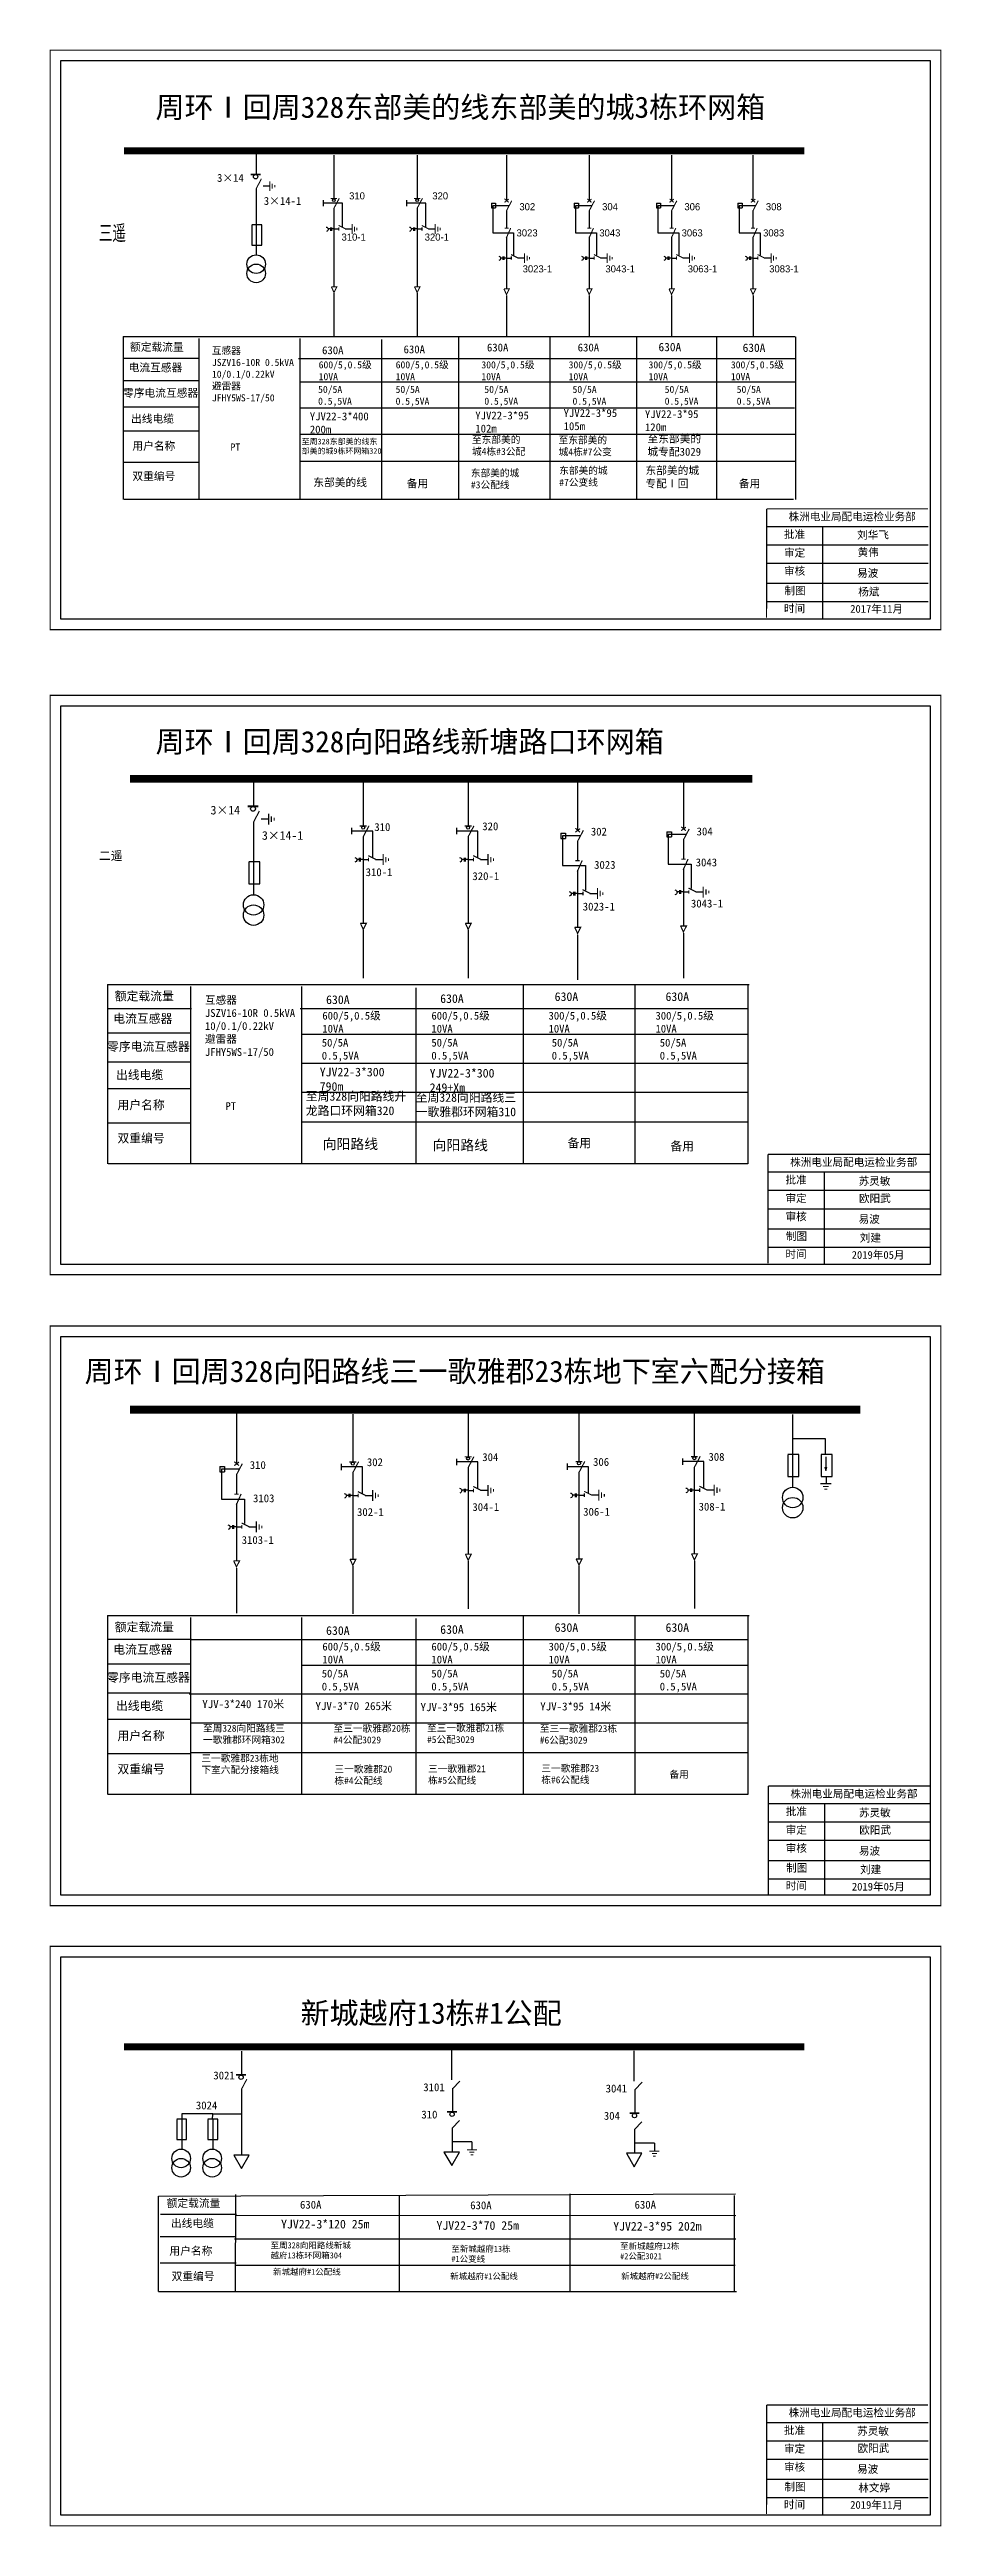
# Model space of a CAD drawing. Extents: x -187 to 352, y -252 to 97.
# Drawn here: x 91.5 to 217.2, y -252.2 to 97 of the extents above; entities that cross this region are included whole.
import ezdxf

# ---------------------------------------------------------------- set-up
doc = ezdxf.new("R2010")
doc.units = 0
doc.header["$LTSCALE"] = 0.774411
doc.linetypes.add('ACAD_ISO02W100', pattern=[15, 12, -3])
doc.linetypes.add('CENTER', pattern=[50.8, 31.75, -6.35, 6.35, -6.35])
doc.layers.get('0').update_dxf_attribs({"linetype": 'CONTINUOUS'})
doc.layers.add('2', color=7, linetype='CONTINUOUS')
doc.layers.add('3', color=7, linetype='CONTINUOUS')
doc.styles.add('hztxt_txtstyle_0.00_0_0', font='simkai.ttf')
doc.styles.add('hztxt_txtstyle_1.80_0_0', font='', dxfattribs={"height": 1.8, "bigfont": 'hztxt.shx'})
doc.styles.add('hztxt_txtstyle_2.70_0_0', font='simkai.ttf', dxfattribs={"height": 2.7})
doc.styles.get("Standard").update_dxf_attribs({"font": '', "height": 2.5})
doc.styles.add('字体', font='', dxfattribs={"height": 2.5})
doc.styles.add('宋体', font='', dxfattribs={"width": 0.65})
doc.styles.get('hztxt_txtstyle_1.80_0_0').set_extended_font_data('hztxt')
doc.styles.get('Standard').set_extended_font_data('SimSun')
doc.styles.get('字体').set_extended_font_data('SimSun')
doc.styles.get('宋体').set_extended_font_data('SimSun')

msp = doc.modelspace()

# ---------------------------------------------------------------- texts
at = {"color": 0, "linetype": 'Continuous', "style": 'hztxt_txtstyle_2.70_0_0'}
for s, height, p in [('3×14', 1.109, (115.1, 78.32)), ('3×14-1', 1.109, (121.69, 75.07)), ('3×14', 1.22, (114.19, -10.86)), ('3×14-1', 1.22, (121.43, -14.43)), ('310', 1.109, (137.26, -13.19)), ('320', 1.109, (152.47, -13.08)), ('302', 1.109, (167.77, -13.83)), ('304', 1.109, (182.67, -13.81)), ('3023', 1.109, (168.23, -18.52)), ('3043', 1.109, (182.54, -18.17)), ('310-1', 1.109, (136.04, -19.55)), ('320-1', 1.109, (151.08, -20.11)), ('3023-1', 1.109, (166.63, -24.4)), ('3043-1', 1.109, (181.87, -23.97)), ('304', 1.109, (152.47, -102.01)), ('308', 1.109, (184.34, -101.97)), ('310', 1.109, (119.71, -103.12)), ('302', 1.109, (136.21, -102.72)), ('306', 1.109, (168.08, -102.68)), ('3103', 1.109, (120.17, -107.81)), ('304-1', 1.109, (151.08, -109.04)), ('308-1', 1.109, (182.95, -108.99)), ('302-1', 1.109, (134.82, -109.75)), ('306-1', 1.109, (166.69, -109.71)), ('3103-1', 1.109, (118.57, -113.69))]:
    msp.add_text(s, height=height, dxfattribs=at).set_placement(p)
at = {"color": 0, "style": 'hztxt_txtstyle_1.80_0_0'}
for s, p in [('310', (133.71, 75.84)), ('320', (145.43, 75.84)), ('302', (157.7, 74.31)), ('304', (169.36, 74.31)), ('306', (180.95, 74.31)), ('308', (192.43, 74.31)), ('310-1', (132.64, 70.03)), ('320-1', (144.36, 70.03)), ('3023', (157.3, 70.62)), ('3043', (168.96, 70.62)), ('3063', (180.56, 70.62)), ('3083', (192.04, 70.62)), ('3023-1', (158.16, 65.55)), ('3043-1', (169.82, 65.55)), ('3063-1', (181.42, 65.55)), ('3083-1', (192.9, 65.55))]:
    msp.add_text(s, height=0.998, dxfattribs=at).set_placement(p)
for s, p in [('YJV-3*240 170米', (113.02, -136.83)), ('YJV-3*70 265米', (128.97, -137.11)), ('YJV-3*95 165米', (143.77, -137.26)), ('YJV-3*95 14米', (160.64, -137.16))]:
    msp.add_text(s, height=1.1301).set_placement(p)
at = {"color": 0, "linetype": 'Continuous', "attachment_point": 1}
for s, insert, char_height, width, style in [('周环Ⅰ回周328东部美的线东部美的城3栋环网箱', (106.43, 90.34), 3, 90.5642, '字体'), ('{\\fSimSun|b0|i0|c134|p2;电流互感器}', (102.64, 52.7), 1.1094, 17.8852, 'hztxt_txtstyle_2.70_0_0'), ('{\\fSimSun|b0|i0|c134|p2;额定载流量}', (102.83, 55.59), 1.1094, 17.8852, 'hztxt_txtstyle_2.70_0_0'), ('\\A1;{\\fSimSun|b0|i0|c134|p2;互感器\\PJSZV16-10R 0.5kVA\\P10/0.1/0.22kV\\P避雷器\\PJFHY5WS-17/50}', (114.38, 55.03), 0.9985, 18.4113, 'hztxt_txtstyle_2.70_0_0'), ('\\A1;{\\fSimSun|b0|i0|c134|p2;600/5,0.5级\\P10VA}', (129.42, 53.02), 0.9985, 18.4113, 'hztxt_txtstyle_2.70_0_0'), ('{\\fSimSun|b0|i0|c134|p2;630A}', (129.9, 55.13), 1.1094, 17.8852, 'hztxt_txtstyle_2.70_0_0'), ('\\A1;{\\fSimSun|b0|i0|c134|p2;600/5,0.5级\\P10VA}', (140.27, 53.02), 0.9985, 18.4113, 'hztxt_txtstyle_2.70_0_0'), ('{\\fSimSun|b0|i0|c134|p2;630A}', (141.38, 55.26), 1.1094, 17.8852, 'hztxt_txtstyle_2.70_0_0'), ('\\A1;{\\fSimSun|b0|i0|c134|p2;300/5,0.5级\\P10VA}', (152.35, 53.02), 0.9985, 18.4113, 'hztxt_txtstyle_2.70_0_0'), ('{\\fSimSun|b0|i0|c134|p2;630A}', (153.13, 55.52), 1.1094, 17.8852, 'hztxt_txtstyle_2.70_0_0'), ('\\A1;{\\fSimSun|b0|i0|c134|p2;300/5,0.5级\\P10VA}', (164.64, 53.02), 0.9985, 18.4113, 'hztxt_txtstyle_2.70_0_0'), ('{\\fSimSun|b0|i0|c134|p2;630A}', (165.92, 55.52), 1.1094, 17.8852, 'hztxt_txtstyle_2.70_0_0'), ('\\A1;{\\fSimSun|b0|i0|c134|p2;300/5,0.5级\\P10VA}', (175.9, 53.02), 0.9985, 18.4113, 'hztxt_txtstyle_2.70_0_0'), ('{\\fSimSun|b0|i0|c134|p2;630A}', (177.3, 55.62), 1.1757, 9.454, 'hztxt_txtstyle_0.00_0_0'), ('\\A1;{\\fSimSun|b0|i0|c134|p2;300/5,0.5级\\P10VA}', (187.5, 53.02), 0.9985, 18.4113, 'hztxt_txtstyle_2.70_0_0'), ('{\\fSimSun|b0|i0|c134|p2;630A}', (189.16, 55.52), 1.1757, 9.454, 'hztxt_txtstyle_0.00_0_0'), ('{\\fSimSun|b0|i0|c134|p2;零序电流互感器}', (101.85, 49.12), 1.1094, 17.8852, 'hztxt_txtstyle_2.70_0_0'), ('{\\fSimSun|b0|i0|c134|p2;50/5A\\P0.5,5VA}', (129.34, 49.56), 0.9985, 17.8852, 'hztxt_txtstyle_2.70_0_0'), ('{\\fSimSun|b0|i0|c134|p2;50/5A\\P0.5,5VA}', (140.26, 49.56), 0.9985, 17.8852, 'hztxt_txtstyle_2.70_0_0'), ('{\\fSimSun|b0|i0|c134|p2;50/5A\\P0.5,5VA}', (152.76, 49.56), 0.9985, 17.8852, 'hztxt_txtstyle_2.70_0_0'), ('{\\fSimSun|b0|i0|c134|p2;50/5A\\P0.5,5VA}', (165.19, 49.56), 0.9985, 17.8852, 'hztxt_txtstyle_2.70_0_0'), ('{\\fSimSun|b0|i0|c134|p2;50/5A\\P0.5,5VA}', (178.17, 49.56), 0.9985, 17.8852, 'hztxt_txtstyle_2.70_0_0'), ('{\\fSimSun|b0|i0|c134|p2;50/5A\\P0.5,5VA}', (188.32, 49.56), 0.9985, 17.8852, 'hztxt_txtstyle_2.70_0_0'), ('{\\fSimSun|b0|i0|c134|p2;出线电缆}', (102.98, 45.48), 1.1094, 17.8852, 'hztxt_txtstyle_2.70_0_0'), ('{\\fSimSun|b0|i0|c134|p2;YJV22-3*400\\P200m}', (128.17, 45.81), 1.1094, 17.8852, 'hztxt_txtstyle_2.70_0_0'), ('{\\fSimSun|b0|i0|c134|p2;YJV22-3*95\\P102m}', (151.49, 45.94), 1.1094, 17.8852, 'hztxt_txtstyle_2.70_0_0'), ('{\\fSimSun|b0|i0|c134|p2;YJV22-3*95\\P105m}', (163.93, 46.28), 1.1094, 17.8852, 'hztxt_txtstyle_2.70_0_0'), ('{\\fSimSun|b0|i0|c134|p2;YJV22-3*95\\P120m}', (175.39, 46.13), 1.1094, 17.8852, 'hztxt_txtstyle_2.70_0_0'), ('{\\fSimSun|b0|i0|c134|p2;至周328东部美的线东部美的城9栋环网箱320}', (127.02, 42.11), 0.8, 11.2806, 'hztxt_txtstyle_2.70_0_0'), ('{\\fSimSun|b0|i0|c134|p2;至东部美的城4栋#3公配}', (151.02, 42.48), 1, 8.146, 'hztxt_txtstyle_2.70_0_0'), ('{\\fSimSun|b0|i0|c134|p2;至东部美的城4栋#7公变}', (163.23, 42.42), 1, 8.146, 'hztxt_txtstyle_2.70_0_0'), ('{\\fSimSun|b0|i0|c134|p2;至东部美的城专配3029}', (175.74, 42.67), 1.1094, 7.8622, 'hztxt_txtstyle_2.70_0_0'), ('{\\fSimSun|b0|i0|c134|p2;用户名称}', (103.17, 41.64), 1.1094, 17.8852, 'hztxt_txtstyle_2.70_0_0'), ('{\\fSimSun|b0|i0|c134|p2;PT}', (117, 41.44), 1.0024, 7.7986, 'hztxt_txtstyle_0.00_0_0'), ('{\\fSimSun|b0|i0|c134|p2;双重编号}', (103.17, 37.38), 1.1094, 17.8852, 'hztxt_txtstyle_2.70_0_0'), ('{\\fSimSun|b0|i0|c134|p2;东部美的线}', (128.66, 36.5), 1.1094, 9.6036, 'hztxt_txtstyle_2.70_0_0'), ('{\\fSimSun|b0|i0|c134|p2;备用}', (141.83, 36.35), 1.1094, 17.8852, 'hztxt_txtstyle_2.70_0_0'), ('{\\fSimSun|b0|i0|c134|p2;东部美的城#3公配线}', (150.86, 37.77), 1, 8.146, 'hztxt_txtstyle_2.70_0_0'), ('{\\fSimSun|b0|i0|c134|p2;东部美的城#7公变线}', (163.31, 38.13), 1, 8.146, 'hztxt_txtstyle_2.70_0_0'), ('{\\fSimSun|b0|i0|c134|p2;东部美的城专配Ⅰ回}', (175.46, 38.19), 1.1094, 7.8622, 'hztxt_txtstyle_2.70_0_0'), ('{\\fSimSun|b0|i0|c134|p2;备用}', (188.63, 36.35), 1.1094, 17.8852, 'hztxt_txtstyle_2.70_0_0'), ('株洲电业局配电运检业务部', (195.64, 31.68), 1.0944, 29.9201, '字体'), ('{\\fKaiTi_GB2312|b0|i0|c134|p49;批准}', (194.98, 29.18), 1.0944, 8.5588, '字体'), ('刘华飞', (205.29, 29.09), 1.094, 8.5588, '字体'), ('\\f\uffbfﾬￌﾣﾤ_GB2312|b0|i0|c134|p49;审定', (194.98, 26.58), 1.0944, 8.5588, '字体'), ('黄伟', (205.35, 26.65), 1.094, 8.5588, '字体'), ('\\f\uffbfﾬￌﾣﾤ_GB2312|b0|i0|c134|p49;审核', (194.98, 24.01), 1.0944, 8.5588, '字体'), ('\\f\uffbfﾬￌﾣﾤ_GB2312|b0|i0|c134|p49;制图', (195.04, 21.23), 1.0944, 8.5588, '字体'), ('易波', (205.29, 23.71), 1.094, 8.5588, '字体'), ('{\\fSimSun|b0|i0|c134|p2;杨斌}', (205.45, 21.08), 1.0944, 8.5588, '字体'), ('\\f\uffbfﾬￌﾣﾤ_GB2312|b0|i0|c134|p49;时间', (194.98, 18.72), 1.0944, 8.5588, '字体'), ('2017年11月', (204.31, 18.67), 1.094, 16.0081, '字体'), ('周环Ⅰ回周328向阳路线新塘路口环网箱', (106.44, 0.9), 3, 94.5421, '字体'), ('{\\fSimSun|b0|i0|c134|p2;二遥}', (98.46, -16.07), 1.2204, 19.6738, 'hztxt_txtstyle_2.70_0_0'), ('{\\fSimSun|b0|i0|c134|p2;额定载流量}', (100.69, -35.86), 1.2204, 19.6738, 'hztxt_txtstyle_2.70_0_0'), ('\\A1;{\\fSimSun|b0|i0|c134|p2;互感器\\PJSZV16-10R 0.5kVA\\P10/0.1/0.22kV\\P避雷器\\PJFHY5WS-17/50}', (113.4, -36.47), 1.0983, 20.2524, 'hztxt_txtstyle_2.70_0_0'), ('{\\fSimSun|b0|i0|c134|p2;630A}', (130.46, -36.36), 1.2204, 19.6738, 'hztxt_txtstyle_2.70_0_0'), ('{\\fSimSun|b0|i0|c134|p2;630A}', (146.54, -36.21), 1.2204, 19.6738, 'hztxt_txtstyle_2.70_0_0'), ('{\\fSimSun|b0|i0|c134|p2;630A}', (162.67, -35.93), 1.2204, 19.6738, 'hztxt_txtstyle_2.70_0_0'), ('{\\fSimSun|b0|i0|c134|p2;630A}', (178.29, -35.93), 1.2204, 19.6738, 'hztxt_txtstyle_2.70_0_0'), ('{\\fSimSun|b0|i0|c134|p2;电流互感器}', (100.48, -39.03), 1.2204, 19.6738, 'hztxt_txtstyle_2.70_0_0'), ('\\A1;{\\fSimSun|b0|i0|c134|p2;600/5,0.5级\\P10VA}', (129.94, -38.68), 1.0983, 20.2524, 'hztxt_txtstyle_2.70_0_0'), ('\\A1;{\\fSimSun|b0|i0|c134|p2;600/5,0.5级\\P10VA}', (145.31, -38.68), 1.0983, 20.2524, 'hztxt_txtstyle_2.70_0_0'), ('\\A1;{\\fSimSun|b0|i0|c134|p2;300/5,0.5级\\P10VA}', (161.81, -38.68), 1.0983, 20.2524, 'hztxt_txtstyle_2.70_0_0'), ('\\A1;{\\fSimSun|b0|i0|c134|p2;300/5,0.5级\\P10VA}', (176.88, -38.68), 1.0983, 20.2524, 'hztxt_txtstyle_2.70_0_0'), ('{\\fSimSun|b0|i0|c134|p2;零序电流互感器}', (99.61, -42.97), 1.2204, 19.6738, 'hztxt_txtstyle_2.70_0_0'), ('{\\fSimSun|b0|i0|c134|p2;50/5A\\P0.5,5VA}', (129.86, -42.48), 1.0983, 19.6738, 'hztxt_txtstyle_2.70_0_0'), ('{\\fSimSun|b0|i0|c134|p2;50/5A\\P0.5,5VA}', (145.3, -42.48), 1.0983, 19.6738, 'hztxt_txtstyle_2.70_0_0'), ('{\\fSimSun|b0|i0|c134|p2;50/5A\\P0.5,5VA}', (162.26, -42.48), 1.0983, 19.6738, 'hztxt_txtstyle_2.70_0_0'), ('{\\fSimSun|b0|i0|c134|p2;50/5A\\P0.5,5VA}', (177.48, -42.48), 1.0983, 19.6738, 'hztxt_txtstyle_2.70_0_0'), ('{\\fSimSun|b0|i0|c134|p2;出线电缆}', (100.86, -46.97), 1.2204, 19.6738, 'hztxt_txtstyle_2.70_0_0'), ('YJV22-3*300\\P790m', (129.57, -46.56), 1.2204, 19.6738, 'hztxt_txtstyle_2.70_0_0'), ('YJV22-3*300\\P249+Xm', (145.06, -46.72), 1.2204, 19.6738, 'hztxt_txtstyle_2.70_0_0'), ('{\\fSimSun|b0|i0|c134|p2;用户名称}', (101.07, -51.2), 1.2204, 19.6738, 'hztxt_txtstyle_2.70_0_0'), ('{\\fSimSun|b0|i0|c134|p2;PT}', (116.28, -51.42), 1.1026, 8.5785, 'hztxt_txtstyle_0.00_0_0'), ('{\\fSimSun|b0|i0|c134|p2;至周328向阳路线升龙路口环网箱320}', (127.61, -49.98), 1.2204, 15.3442, 'hztxt_txtstyle_2.70_0_0'), ('{\\fSimSun|b0|i0|c134|p2;至周328向阳路线三一歌雅郡环网箱310}', (143.09, -50.14), 1.2204, 15.3442, 'hztxt_txtstyle_2.70_0_0'), ('{\\fSimSun|b0|i0|c134|p2;双重编号}', (101.07, -55.89), 1.2204, 19.6738, 'hztxt_txtstyle_2.70_0_0'), ('{\\fSimSun|b0|i0|c134|p2;备用}', (164.48, -56.56), 1.2204, 19.6738, 'hztxt_txtstyle_2.70_0_0'), ('{\\fSimSun|b0|i0|c134|p2;备用}', (178.98, -57.02), 1.2204, 19.6738, 'hztxt_txtstyle_2.70_0_0'), ('株洲电业局配电运检业务部', (195.85, -59.32), 1.0944, 29.9201, '字体'), ('{\\fKaiTi_GB2312|b0|i0|c134|p49;批准}', (195.19, -61.81), 1.0944, 8.5588, '字体'), ('苏灵敏', (205.5, -61.99), 1.094, 8.5588, '字体'), ('\\f\uffbfﾬￌﾣﾤ_GB2312|b0|i0|c134|p49;审定', (195.19, -64.41), 1.0944, 8.5588, '字体'), ('欧阳武', (205.55, -64.43), 1.094, 8.5588, '字体'), ('\\f\uffbfﾬￌﾣﾤ_GB2312|b0|i0|c134|p49;审核', (195.19, -66.99), 1.0944, 8.5588, '字体'), ('\\f\uffbfﾬￌﾣﾤ_GB2312|b0|i0|c134|p49;制图', (195.25, -69.77), 1.0944, 8.5588, '字体'), ('易波', (205.5, -67.36), 1.094, 8.5588, '字体'), ('\\f\uffbfﾬￌﾣﾤ_GB2312|b0|i0|c134|p49;时间', (195.19, -72.28), 1.0944, 8.5588, '字体'), ('2019年05月', (204.52, -72.4), 1.094, 16.0081, '字体'), ('刘建', (205.66, -70), 1.094, 8.5588, '字体'), ('周环Ⅰ回周328向阳路线三一歌雅郡23栋地下室六配分接箱', (96.44, -87.86), 3, 108.7465, '字体'), ('{\\fSimSun|b0|i0|c134|p2;额定载流量}', (100.69, -124.79), 1.2204, 19.6738, 'hztxt_txtstyle_2.70_0_0'), ('{\\fSimSun|b0|i0|c134|p2;630A}', (130.46, -125.29), 1.2204, 19.6738, 'hztxt_txtstyle_2.70_0_0'), ('{\\fSimSun|b0|i0|c134|p2;630A}', (146.54, -125.14), 1.2204, 19.6738, 'hztxt_txtstyle_2.70_0_0'), ('{\\fSimSun|b0|i0|c134|p2;630A}', (162.67, -124.86), 1.2204, 19.6738, 'hztxt_txtstyle_2.70_0_0'), ('{\\fSimSun|b0|i0|c134|p2;630A}', (178.29, -124.86), 1.2204, 19.6738, 'hztxt_txtstyle_2.70_0_0'), ('{\\fSimSun|b0|i0|c134|p2;电流互感器}', (100.48, -127.96), 1.2204, 19.6738, 'hztxt_txtstyle_2.70_0_0'), ('\\A1;{\\fSimSun|b0|i0|c134|p2;600/5,0.5级\\P10VA}', (129.94, -127.61), 1.0983, 20.2524, 'hztxt_txtstyle_2.70_0_0'), ('\\A1;{\\fSimSun|b0|i0|c134|p2;600/5,0.5级\\P10VA}', (145.31, -127.61), 1.0983, 20.2524, 'hztxt_txtstyle_2.70_0_0'), ('\\A1;{\\fSimSun|b0|i0|c134|p2;300/5,0.5级\\P10VA}', (161.81, -127.61), 1.0983, 20.2524, 'hztxt_txtstyle_2.70_0_0'), ('\\A1;{\\fSimSun|b0|i0|c134|p2;300/5,0.5级\\P10VA}', (176.88, -127.61), 1.0983, 20.2524, 'hztxt_txtstyle_2.70_0_0'), ('{\\fSimSun|b0|i0|c134|p2;零序电流互感器}', (99.61, -131.9), 1.2204, 19.6738, 'hztxt_txtstyle_2.70_0_0'), ('{\\fSimSun|b0|i0|c134|p2;50/5A\\P0.5,5VA}', (129.86, -131.41), 1.0983, 19.6738, 'hztxt_txtstyle_2.70_0_0'), ('{\\fSimSun|b0|i0|c134|p2;50/5A\\P0.5,5VA}', (145.3, -131.41), 1.0983, 19.6738, 'hztxt_txtstyle_2.70_0_0'), ('{\\fSimSun|b0|i0|c134|p2;50/5A\\P0.5,5VA}', (162.26, -131.41), 1.0983, 19.6738, 'hztxt_txtstyle_2.70_0_0'), ('{\\fSimSun|b0|i0|c134|p2;50/5A\\P0.5,5VA}', (177.48, -131.41), 1.0983, 19.6738, 'hztxt_txtstyle_2.70_0_0'), ('{\\fSimSun|b0|i0|c134|p2;出线电缆}', (100.86, -135.9), 1.2204, 19.6738, 'hztxt_txtstyle_2.70_0_0'), ('{\\fSimSun|b0|i0|c134|p2;用户名称}', (101.07, -140.13), 1.2204, 19.6738, 'hztxt_txtstyle_2.70_0_0'), ('{\\fSimSun|b0|i0|c134|p2;双重编号}', (101.07, -144.82), 1.2204, 19.6738, 'hztxt_txtstyle_2.70_0_0'), ('株洲电业局配电运检业务部', (195.89, -148.36), 1.0944, 29.9201, '字体'), ('{\\fKaiTi_GB2312|b0|i0|c134|p49;批准}', (195.23, -150.86), 1.0944, 8.5588, '字体'), ('\\f\uffbfﾬￌﾣﾤ_GB2312|b0|i0|c134|p49;审定', (195.23, -153.45), 1.0944, 8.5588, '字体'), ('苏灵敏', (205.54, -151.03), 1.094, 8.5588, '字体'), ('欧阳武', (205.59, -153.47), 1.094, 8.5588, '字体'), ('\\f\uffbfﾬￌﾣﾤ_GB2312|b0|i0|c134|p49;审核', (195.23, -156.03), 1.0944, 8.5588, '字体'), ('易波', (205.54, -156.41), 1.094, 8.5588, '字体'), ('\\f\uffbfﾬￌﾣﾤ_GB2312|b0|i0|c134|p49;制图', (195.28, -158.81), 1.0944, 8.5588, '字体'), ('刘建', (205.7, -159.04), 1.094, 8.5588, '字体'), ('\\f\uffbfﾬￌﾣﾤ_GB2312|b0|i0|c134|p49;时间', (195.23, -161.32), 1.0944, 8.5588, '字体'), ('2019年05月', (204.55, -161.45), 1.094, 16.0081, '字体'), ('新城越府13栋#1公配', (126.86, -178.33), 3, 90.5642, '字体'), ('{\\fSimSun|b0|i0|c134|p2;3021}', (114.58, -188.06), 1.1094, 17.8852, 'hztxt_txtstyle_2.70_0_0'), ('{\\fSimSun|b0|i0|c134|p2;3101}', (144.16, -189.72), 1.1094, 17.8852, 'hztxt_txtstyle_2.70_0_0'), ('{\\fSimSun|b0|i0|c134|p2;3041}', (169.86, -189.9), 1.1094, 17.8852, 'hztxt_txtstyle_2.70_0_0'), ('{\\fSimSun|b0|i0|c134|p2;3024}', (112.12, -192.28), 1.1094, 17.8852, 'hztxt_txtstyle_2.70_0_0'), ('{\\fSimSun|b0|i0|c134|p2;310}', (143.89, -193.57), 1.1094, 17.8852, 'hztxt_txtstyle_2.70_0_0'), ('{\\fSimSun|b0|i0|c134|p2;304}', (169.6, -193.75), 1.1094, 17.8852, 'hztxt_txtstyle_2.70_0_0'), ('{\\fSimSun|b0|i0|c134|p2;额定载流量}', (108, -206.06), 1.1094, 17.8852, 'hztxt_txtstyle_2.70_0_0'), ('{\\fSimSun|b0|i0|c134|p2;出线电缆}', (108.6, -208.9), 1.1094, 17.8852, 'hztxt_txtstyle_2.70_0_0'), ('YJV22-3*120 25m', (124.12, -208.96), 1.2204, 19.6738, 'hztxt_txtstyle_2.70_0_0'), ('{\\fSimSun|b0|i0|c134|p2;630A}', (126.79, -206.28), 1.1094, 17.8852, 'hztxt_txtstyle_2.70_0_0'), ('YJV22-3*70 25m', (146.02, -209.15), 1.2204, 19.6738, 'hztxt_txtstyle_2.70_0_0'), ('{\\fSimSun|b0|i0|c134|p2;630A}', (150.77, -206.36), 1.1094, 17.8852, 'hztxt_txtstyle_2.70_0_0'), ('YJV22-3*95 202m', (170.92, -209.26), 1.2204, 19.6738, 'hztxt_txtstyle_2.70_0_0'), ('{\\fSimSun|b0|i0|c134|p2;630A}', (173.93, -206.28), 1.1094, 17.8852, 'hztxt_txtstyle_2.70_0_0'), ('{\\fSimSun|b0|i0|c134|p2;用户名称}', (108.39, -212.79), 1.1094, 17.8852, 'hztxt_txtstyle_2.70_0_0'), ('{\\fSimSun|b0|i0|c134|p2;至周328向阳路线新城越府13栋环网箱304}', (122.64, -212.13), 0.8542, 11.7672, 'hztxt_txtstyle_2.70_0_0'), ('{\\fSimSun|b0|i0|c134|p2;至新城越府13栋#1公变线}', (148.12, -212.63), 0.8542, 8.3723, 'hztxt_txtstyle_2.70_0_0'), ('{\\fSimSun|b0|i0|c134|p2;至新城越府12栋#2公配3021}', (171.9, -212.24), 0.8542, 8.3723, 'hztxt_txtstyle_2.70_0_0'), ('{\\fSimSun|b0|i0|c134|p2;双重编号}', (108.7, -216.37), 1.1094, 17.8852, 'hztxt_txtstyle_2.70_0_0'), ('{\\fSimSun|b0|i0|c134|p2;新城越府#1公配线}', (122.99, -215.86), 0.8542, 11.7672, 'hztxt_txtstyle_2.70_0_0'), ('{\\fSimSun|b0|i0|c134|p2;新城越府#1公配线}', (147.95, -216.49), 0.8542, 11.7672, 'hztxt_txtstyle_2.70_0_0'), ('{\\fSimSun|b0|i0|c134|p2;新城越府#2公配线}', (172.04, -216.47), 0.8542, 11.7672, 'hztxt_txtstyle_2.70_0_0'), ('株洲电业局配电运检业务部', (195.64, -235.6), 1.0944, 29.9201, '字体'), ('{\\fKaiTi_GB2312|b0|i0|c134|p49;批准}', (194.98, -238.09), 1.0944, 8.5588, '字体'), ('\\f\uffbfﾬￌﾣﾤ_GB2312|b0|i0|c134|p49;审定', (194.98, -240.69), 1.0944, 8.5588, '字体'), ('苏灵敏', (205.29, -238.19), 1.094, 8.5588, '字体'), ('欧阳武', (205.35, -240.62), 1.094, 8.5588, '字体'), ('\\f\uffbfﾬￌﾣﾤ_GB2312|b0|i0|c134|p49;审核', (194.98, -243.27), 1.0944, 8.5588, '字体'), ('易波', (205.29, -243.56), 1.094, 8.5588, '字体'), ('\\f\uffbfﾬￌﾣﾤ_GB2312|b0|i0|c134|p49;制图', (195.04, -246.05), 1.0944, 8.5588, '字体'), ('林文婷', (205.45, -246.19), 1.094, 8.5588, '字体'), ('\\f\uffbfﾬￌﾣﾤ_GB2312|b0|i0|c134|p49;时间', (194.98, -248.56), 1.0944, 8.5588, '字体'), ('2019年11月', (204.31, -248.6), 1.094, 16.0081, '字体')]:
    msp.add_mtext(s, dxfattribs=dict(at, insert=insert, char_height=char_height, width=width, style=style))
at = {"color": 0, "char_height": 1.43, "width": 17.776, "attachment_point": 1}
for insert in [(129.99, -56.6), (145.47, -56.76)]:
    msp.add_mtext('向阳路线', dxfattribs=dict(at, insert=insert))
at = {"char_height": 0.975, "attachment_point": 1}
for s, insert, width in [('至周328向阳路线三一歌雅郡环网箱302', (113.12, -139.18), 11.8959), ('至三一歌雅郡20栋#4公配3029', (131.5, -139.2), 10.9335), ('{\\fSimSun|b0|i0|c134|p2;至三一歌雅郡21栋}#5{\\fSimSun|b0|i0|c134|p2;公配}3029', (144.69, -139.15), 10.9335), ('{\\fSimSun|b0|i0|c134|p2;至三一歌雅郡23栋}#6{\\fSimSun|b0|i0|c134|p2;公配}3029', (160.58, -139.23), 10.9335), ('三一歌雅郡23栋地下室六配分接箱线', (112.89, -143.41), 11.6321), ('三一歌雅郡20栋#4公配线', (131.64, -144.94), 8.6998), ('三一歌雅郡21栋#5公配线', (144.83, -144.89), 8.6998), ('三一歌雅郡23栋#6公配线', (160.79, -144.83), 8.6998), ('{\\fSimSun|b0|i0|c134|p2;\\W1;\\C0;备用}', (178.85, -145.69), 9.3144)]:
    msp.add_mtext(s, dxfattribs=dict(at, insert=insert, width=width))
at = {"layer": '3', "color": 0, "style": '宋体', "width": 0.65}
msp.add_text('三遥', height=2.143, dxfattribs=at).set_placement((98.46, 70.05, -0.03))

# ---------------------------------------------------------------- blocks, each defined once
blk = doc.blocks.new('JD')
for points in [[(-2, 0.2), (-2, -0.2), (2, 0.2), (2, -0.2)], [(1, -1.2), (1, -0.8), (-1, -1.2), (-1, -0.8)], [(-0.5, -1.8), (-0.5, -2.2), (0.5, -1.8), (0.5, -2.2)]]:
    blk.add_trace(points)

# ---------------------------------------------------------------- linework, layer by layer
at = {"color": 0}
for p, q in [((120.59, 82.69), (120.59, 79.41)), ((131.57, 82.09), (131.57, 75.98)), ((143.29, 82.09), (143.29, 75.98)), ((155.88, 82.06), (155.88, 75.64)), ((167.54, 82.06), (167.54, 75.64)), ((179.14, 82.06), (179.14, 75.64)), ((190.61, 82.06), (190.61, 75.64)), ((120.61, 77.37), (120.61, 68.05)), ((121.59, 77.74), (122.53, 77.74)), ((131.57, 74.62), (131.57, 63.52)), ((143.29, 74.62), (143.29, 63.52)), ((153.75, 75.3), (154.35, 75.3)), ((153.75, 75.3), (153.75, 74.63)), ((153.75, 74.63), (154.35, 74.63)), ((154.35, 75.3), (154.35, 74.63)), ((155.88, 74.28), (155.88, 71.81)), ((165.41, 75.3), (166.01, 75.3)), ((165.41, 75.3), (165.41, 74.63)), ((165.41, 74.63), (166.01, 74.63)), ((166.01, 75.3), (166.01, 74.63)), ((167.54, 74.28), (167.54, 71.81)), ((177.01, 75.3), (177.6, 75.3)), ((177.01, 75.3), (177.01, 74.63)), ((177.01, 74.63), (177.6, 74.63)), ((177.6, 75.3), (177.6, 74.63)), ((179.14, 74.28), (179.14, 71.81)), ((188.48, 75.3), (189.08, 75.3)), ((188.48, 75.3), (188.48, 74.63)), ((188.48, 74.63), (189.08, 74.63)), ((189.08, 75.3), (189.08, 74.63)), ((190.61, 74.28), (190.61, 71.81)), ((131.57, 71.67), (132.27, 71.67)), ((133.17, 71.69), (134.11, 71.69)), ((143.29, 71.67), (143.98, 71.67)), ((144.89, 71.69), (145.83, 71.69)), ((155.88, 70.57), (155.88, 63.26)), ((167.54, 70.57), (167.54, 63.26)), ((179.14, 70.57), (179.14, 63.26)), ((190.61, 70.57), (190.61, 63.26)), ((155.88, 67.57), (156.57, 67.57)), ((157.47, 67.59), (158.41, 67.59)), ((167.54, 67.57), (168.23, 67.57)), ((169.13, 67.59), (170.07, 67.59)), ((179.14, 67.57), (179.83, 67.57)), ((180.73, 67.59), (181.67, 67.59)), ((190.61, 67.57), (191.3, 67.57)), ((192.21, 67.59), (193.15, 67.59)), ((112.65, 53.42), (101.94, 53.42)), ((112.61, 50.27), (101.9, 50.27)), ((112.61, 46.55), (101.9, 46.55)), ((112.57, 43.16), (101.86, 43.16)), ((112.61, 38.75), (101.9, 38.75)), ((120.23, -6.04), (120.23, -9.66)), ((135.69, -5.75), (135.69, -12.47)), ((150.48, -5.75), (150.48, -12.47)), ((165.89, -6.06), (165.89, -13.12)), ((180.81, -5.85), (180.81, -12.91)), ((120.24, -11.89), (120.24, -22.15)), ((121.32, -11.49), (122.36, -11.49)), ((163.55, -13.5), (164.21, -13.5)), ((163.55, -13.5), (163.55, -14.23)), ((164.21, -13.5), (164.21, -14.23)), ((178.46, -13.29), (179.12, -13.29)), ((178.46, -13.29), (178.46, -14.02)), ((179.12, -13.29), (179.12, -14.02)), ((135.69, -13.97), (135.69, -26.18)), ((135.69, -17.21), (136.45, -17.21)), ((137.45, -17.19), (138.48, -17.19)), ((150.48, -13.97), (150.48, -26.18)), ((150.48, -17.21), (151.24, -17.21)), ((152.23, -17.19), (153.27, -17.19)), ((163.55, -14.23), (164.21, -14.23)), ((165.89, -14.61), (165.89, -17.34)), ((178.46, -14.02), (179.12, -14.02)), ((180.81, -14.4), (180.81, -17.13)), ((165.89, -18.7), (165.89, -26.74)), ((180.81, -18.49), (180.81, -26.53)), ((165.89, -22), (166.66, -22)), ((167.65, -21.98), (168.68, -21.98)), ((180.81, -21.79), (181.57, -21.79)), ((182.56, -21.77), (183.6, -21.77)), ((111.49, -38.24), (99.72, -38.24)), ((111.45, -41.71), (99.67, -41.71)), ((111.45, -45.79), (99.67, -45.79)), ((111.4, -49.52), (99.63, -49.52)), ((111.45, -54.37), (99.67, -54.37)), ((117.84, -95.35), (117.84, -102.4)), ((134.23, -95.39), (134.23, -102.12)), ((150.48, -94.68), (150.48, -101.4)), ((166.1, -95.35), (166.1, -102.07)), ((182.35, -94.64), (182.35, -101.36)), ((196.2, -95.43), (196.2, -105.68)), ((115.5, -102.78), (116.15, -102.78)), ((115.5, -102.78), (115.5, -103.52)), ((115.5, -103.52), (116.15, -103.52)), ((116.15, -102.78), (116.15, -103.52)), ((117.84, -103.9), (117.84, -106.62)), ((134.23, -103.61), (134.23, -115.83)), ((150.48, -102.9), (150.48, -115.11)), ((166.1, -103.57), (166.1, -115.78)), ((182.35, -102.86), (182.35, -115.07)), ((200.91, -104.15), (200.91, -105.18)), ((117.84, -107.99), (117.84, -116.02)), ((134.23, -106.86), (134.99, -106.86)), ((135.98, -106.84), (137.02, -106.84)), ((150.48, -106.14), (151.24, -106.14)), ((152.23, -106.12), (153.27, -106.12)), ((166.1, -106.82), (166.86, -106.82)), ((167.85, -106.79), (168.89, -106.79)), ((182.35, -106.1), (183.11, -106.1)), ((184.11, -106.08), (185.14, -106.08)), ((117.84, -111.29), (118.6, -111.29)), ((119.59, -111.26), (120.63, -111.26)), ((111.49, -127.17), (99.72, -127.17)), ((111.45, -130.64), (99.67, -130.64)), ((111.45, -134.72), (99.67, -134.72)), ((111.4, -138.45), (99.63, -138.45)), ((111.45, -143.3), (99.67, -143.3)), ((118.54, -185.19), (118.54, -188.48)), ((118.55, -190.51), (118.55, -199.84)), ((148.27, -190.42), (148.27, -193.71)), ((173.97, -190.6), (173.97, -193.89)), ((148.23, -195.99), (148.23, -199.28)), ((173.93, -196.17), (173.93, -199.46)), ((117.82, -208.23), (107.12, -208.23)), ((117.78, -211.38), (107.07, -211.38)), ((117.78, -215.09), (107.07, -215.09))]:
    msp.add_line(p, q, dxfattribs=at)
at = {"color": 0, "linetype": 'ACAD_ISO02W100'}
for p, q in [((156.18, 74.95), (153.94, 74.95)), ((153.94, 74.95), (153.94, 71.14)), ((167.84, 74.95), (165.6, 74.95)), ((165.6, 74.95), (165.6, 71.14)), ((179.44, 74.95), (177.2, 74.95)), ((177.2, 74.95), (177.2, 71.14)), ((190.91, 74.95), (188.67, 74.95)), ((188.67, 74.95), (188.67, 71.14)), ((153.94, 71.14), (156.89, 71.14)), ((156.89, 71.14), (156.89, 68)), ((165.6, 71.14), (168.55, 71.14)), ((168.55, 71.14), (168.55, 68)), ((177.2, 71.14), (180.15, 71.14)), ((180.15, 71.14), (180.15, 68)), ((188.67, 71.14), (191.63, 71.14)), ((191.63, 71.14), (191.63, 68)), ((166.22, -13.88), (163.76, -13.88)), ((163.76, -13.88), (163.76, -18.07)), ((181.14, -13.67), (178.67, -13.67)), ((178.67, -13.67), (178.67, -17.86)), ((163.76, -18.07), (167.01, -18.07)), ((167.01, -18.07), (167.01, -21.53)), ((178.67, -17.86), (181.92, -17.86)), ((181.92, -17.86), (181.92, -21.32)), ((118.17, -103.17), (115.71, -103.17)), ((115.71, -103.17), (115.71, -107.36)), ((115.71, -107.36), (118.96, -107.36)), ((118.96, -107.36), (118.96, -110.81))]:
    msp.add_line(p, q, dxfattribs=at)
at = {"color": 0, "linetype": 'CENTER'}
for p, q in [((131.58, 62.62), (131.58, 56.48)), ((143.3, 62.62), (143.3, 56.48)), ((155.88, 62.28), (155.88, 56.52)), ((167.54, 62.28), (167.54, 56.52)), ((179.14, 62.28), (179.14, 56.52)), ((190.62, 62.28), (190.62, 56.52)), ((135.7, -27.17), (135.7, -33.92)), ((150.49, -27.17), (150.49, -33.92)), ((165.9, -27.82), (165.9, -34.15)), ((180.81, -27.61), (180.81, -33.95)), ((117.84, -117.1), (117.84, -123.44)), ((134.23, -116.81), (134.23, -123.56)), ((150.49, -116.1), (150.49, -122.85)), ((166.1, -116.77), (166.1, -123.52)), ((182.36, -116.06), (182.36, -122.81))]:
    msp.add_line(p, q, dxfattribs=at)
at = {"color": 0, "linetype": 'Continuous'}
for p, q in [((101.88, 56.5), (196.54, 56.5)), ((101.92, 33.55), (101.92, 56.5)), ((112.55, 56.25), (112.55, 33.56)), ((126.76, 56.25), (126.76, 33.56)), ((138.28, 56.1), (138.28, 33.57)), ((149.1, 56.45), (149.1, 33.56)), ((162, 56.45), (162, 33.56)), ((174.2, 56.44), (174.2, 33.54)), ((185.47, 56.36), (185.47, 33.47)), ((196.6, 56.48), (196.6, 33.54)), ((126.59, 53.43), (196.58, 53.43)), ((126.76, 50.14), (196.6, 50.14)), ((126.76, 46.46), (196.48, 46.46)), ((126.76, 42.73), (196.67, 42.73)), ((126.76, 38.93), (196.58, 38.93)), ((196.33, 33.55), (102, 33.55)), ((192.54, 29.75), (215.29, 29.75)), ((200.43, 29.75), (200.43, 16.81)), ((192.54, 27.15), (215.29, 27.15)), ((192.54, 24.56), (215.29, 24.56)), ((192.54, 21.73), (215.29, 21.73)), ((192.54, 19.14), (215.29, 19.14)), ((99.65, -34.85), (190.09, -34.85)), ((99.69, -60.09), (99.69, -34.85)), ((158.24, -34.9), (158.24, -60.09)), ((173.97, -34.9), (173.97, -60.09)), ((111.38, -35.13), (111.38, -60.09)), ((126.82, -38.23), (189.91, -38.23)), ((127.01, -35.13), (127.01, -60.09)), ((143.12, -35.29), (143.12, -60.07)), ((189.91, -34.92), (189.91, -60.1)), ((127.01, -41.85), (189.91, -41.85)), ((127.01, -45.9), (189.91, -45.9)), ((127.01, -50), (189.91, -50)), ((127.01, -54.18), (189.91, -54.18)), ((189.91, -60.09), (99.77, -60.09)), ((192.75, -61.24), (215.5, -61.24)), ((200.64, -61.24), (200.64, -74.18)), ((192.75, -63.84), (215.5, -63.84)), ((192.75, -66.43), (215.5, -66.43)), ((192.75, -69.26), (215.5, -69.26)), ((192.75, -71.85), (215.5, -71.85)), ((99.65, -123.78), (190.09, -123.78)), ((99.69, -149.02), (99.69, -123.78)), ((111.38, -124.06), (111.38, -149.02)), ((127.01, -124.06), (127.01, -149.02)), ((143.12, -124.22), (143.12, -149)), ((158.24, -123.83), (158.24, -149.02)), ((173.97, -123.83), (173.97, -149.02)), ((189.91, -123.85), (189.91, -149.03)), ((111.37, -127.16), (189.91, -127.16)), ((127.01, -130.78), (189.91, -130.78)), ((111.17, -134.83), (189.91, -134.83)), ((111.49, -138.93), (189.91, -138.93)), ((111.5, -143.11), (189.91, -143.11)), ((189.91, -149.02), (99.77, -149.02)), ((192.78, -150.29), (215.53, -150.29)), ((192.78, -152.88), (215.53, -152.88)), ((200.68, -150.29), (200.68, -163.22)), ((192.78, -155.47), (215.53, -155.47)), ((192.78, -158.3), (215.53, -158.3)), ((192.78, -160.89), (215.53, -160.89)), ((106.87, -205.63), (188.16, -205.29)), ((106.87, -219.07), (106.87, -205.63)), ((117.72, -205.4), (117.66, -218.98)), ((140.78, -205.55), (140.78, -219.07)), ((164.8, -205.28), (164.8, -219.07)), ((187.95, -205.55), (187.95, -219.07)), ((117.66, -208.3), (188.19, -208.36)), ((117.57, -211.63), (188.21, -211.65)), ((117.62, -215.34), (188.1, -215.34)), ((106.87, -219.07), (188.29, -219.07)), ((192.54, -237.52), (215.29, -237.52)), ((192.54, -240.12), (215.29, -240.12)), ((200.43, -237.52), (200.43, -250.46)), ((192.54, -242.71), (215.29, -242.71)), ((192.54, -245.54), (215.29, -245.54)), ((192.54, -248.13), (215.29, -248.13))]:
    msp.add_line(p, q, dxfattribs=at)
at = {"linetype": 'Continuous'}
for p, q in [((196.28, -98.82), (200.79, -98.82)), ((200.79, -98.82), (200.79, -101.04)), ((200.75, -102.83), (200.9, -103.35)), ((200.9, -101.41), (200.9, -103.35)), ((200.9, -103.35), (201.02, -102.83))]:
    msp.add_line(p, q, dxfattribs=at)
at = {"color": 0, "linetype": 'Continuous', "const_width": 0.182}
for points in [[(91.59, 96.88), (217.08, 96.88), (217.08, 15.17), (91.59, 15.17)], [(91.59, 5.95), (217.08, 5.95), (217.08, -75.75), (91.59, -75.75)], [(91.59, -82.98), (217.08, -82.98), (217.08, -164.68), (91.59, -164.68)], [(91.59, -170.4), (217.08, -170.4), (217.08, -252.1), (91.59, -252.1)]]:
    msp.add_lwpolyline(points, close=True, dxfattribs=at)
at = {"color": 0, "linetype": 'Continuous'}
for points in [[(93.07, 95.4), (215.6, 95.4), (215.6, 16.65), (93.07, 16.65)], [(93.07, 4.47), (215.6, 4.47), (215.6, -74.28), (93.07, -74.28)], [(93.07, -84.46), (215.6, -84.46), (215.6, -163.21), (93.07, -163.21)], [(93.07, -171.87), (215.6, -171.87), (215.6, -250.62), (93.07, -250.62)]]:
    msp.add_lwpolyline(points, close=True, dxfattribs=at)
at = {"color": 0}
for points, const_width in [([(102, 82.69), (197.84, 82.69)], 0.998), ([(119.84, 79.36), (121.24, 79.36)], 0.238), ([(120.61, 77.33), (121.35, 78.75)], 0.15), ([(131.13, 75.96), (132.02, 75.96)], 0.15), ([(131.57, 74.58), (132.32, 76)], 0.15), ([(142.85, 75.96), (143.73, 75.96)], 0.15), ([(143.29, 74.58), (144.04, 76)], 0.15), ([(155.6, 75.42), (156.2, 75.88)], 0.15), ([(155.6, 75.92), (156.19, 75.43)], 0.15), ([(155.88, 74.24), (156.63, 75.66)], 0.15), ([(167.26, 75.92), (167.85, 75.43)], 0.15), ([(167.25, 75.42), (167.86, 75.88)], 0.15), ([(167.54, 74.24), (168.29, 75.66)], 0.15), ([(178.86, 75.92), (179.44, 75.43)], 0.15), ([(178.85, 75.42), (179.46, 75.88)], 0.15), ([(179.14, 74.24), (179.89, 75.66)], 0.15), ([(190.33, 75.42), (190.94, 75.88)], 0.15), ([(190.33, 75.92), (190.92, 75.43)], 0.15), ([(190.61, 74.24), (191.36, 75.66)], 0.15), ([(132.23, 72.17), (133.23, 71.67)], 0.15), ([(132.27, 71.9), (132.27, 71.44)], 0.15), ([(143.95, 72.17), (144.94, 71.67)], 0.15), ([(143.98, 71.9), (143.98, 71.44)], 0.15), ([(155.61, 71.77), (156.17, 71.77)], 0.15), ([(155.85, 70.38), (156.48, 71.8)], 0.15), ([(167.27, 71.77), (167.82, 71.77)], 0.15), ([(167.51, 70.38), (168.14, 71.8)], 0.15), ([(178.87, 71.77), (179.42, 71.77)], 0.15), ([(179.11, 70.38), (179.74, 71.8)], 0.15), ([(190.34, 71.77), (190.9, 71.77)], 0.15), ([(190.58, 70.38), (191.21, 71.8)], 0.15), ([(156.53, 68.07), (157.53, 67.57)], 0.15), ([(156.57, 67.8), (156.57, 67.34)], 0.15), ([(168.19, 68.07), (169.19, 67.57)], 0.15), ([(168.23, 67.8), (168.23, 67.34)], 0.15), ([(179.79, 68.07), (180.79, 67.57)], 0.15), ([(179.83, 67.8), (179.83, 67.34)], 0.15), ([(191.27, 68.07), (192.26, 67.57)], 0.15), ([(191.3, 67.8), (191.3, 67.34)], 0.15), ([(131.21, 63.5), (131.97, 63.5), (131.58, 62.72), (131.21, 63.51)], 0.15), ([(142.92, 63.5), (143.69, 63.5), (143.3, 62.72), (142.93, 63.51)], 0.15), ([(155.51, 63.22), (156.27, 63.22), (155.88, 62.44), (155.52, 63.23)], 0.15), ([(167.17, 63.22), (167.93, 63.22), (167.54, 62.44), (167.18, 63.23)], 0.15), ([(178.77, 63.22), (179.53, 63.22), (179.14, 62.44), (178.78, 63.23)], 0.15), ([(190.25, 63.22), (191.01, 63.22), (190.62, 62.44), (190.25, 63.23)], 0.15), ([(102.85, -5.83), (190.53, -5.83)], 1.1), ([(119.4, -9.71), (120.94, -9.71)], 0.261), ([(120.24, -11.94), (121.07, -10.37)], 0.165), ([(135.21, -12.49), (136.18, -12.49)], 0.165), ([(135.69, -14.01), (136.52, -12.45)], 0.165), ([(150, -12.49), (150.97, -12.49)], 0.165), ([(150.48, -14.01), (151.3, -12.45)], 0.165), ([(165.58, -13.36), (166.25, -12.86)], 0.165), ([(165.59, -12.81), (166.23, -13.35)], 0.165), ([(165.89, -14.66), (166.72, -13.09)], 0.165), ([(180.49, -13.15), (181.16, -12.65)], 0.165), ([(180.5, -12.6), (181.15, -13.14)], 0.165), ([(180.81, -14.45), (181.63, -12.89)], 0.165), ([(136.41, -16.66), (137.51, -17.21)], 0.165), ([(136.45, -16.96), (136.45, -17.47)], 0.165), ([(151.2, -16.66), (152.3, -17.21)], 0.165), ([(151.24, -16.96), (151.24, -17.47)], 0.165), ([(165.6, -17.38), (166.21, -17.38)], 0.165), ([(165.86, -18.9), (166.55, -17.35)], 0.165), ([(180.51, -17.17), (181.12, -17.17)], 0.165), ([(180.77, -18.69), (181.47, -17.14)], 0.165), ([(166.61, -21.45), (167.71, -22)], 0.165), ([(166.66, -21.74), (166.66, -22.25)], 0.165), ([(181.53, -21.24), (182.62, -21.79)], 0.165), ([(181.57, -21.54), (181.57, -22.04)], 0.165), ([(135.29, -26.21), (136.13, -26.21), (135.7, -27.06), (135.3, -26.19)], 0.165), ([(150.08, -26.21), (150.91, -26.21), (150.49, -27.06), (150.09, -26.19)], 0.165), ([(165.49, -26.78), (166.33, -26.78), (165.9, -27.63), (165.5, -26.77)], 0.165), ([(180.4, -26.58), (181.24, -26.58), (180.81, -27.43), (180.41, -26.56)], 0.165), ([(102.85, -94.76), (205.75, -94.76)], 1.1), ([(117.53, -102.65), (118.2, -102.15)], 0.165), ([(117.53, -102.1), (118.18, -102.64)], 0.165), ([(117.84, -103.94), (118.66, -102.38)], 0.165), ([(133.74, -102.14), (134.71, -102.14)], 0.165), ([(134.23, -103.66), (135.05, -102.09)], 0.165), ([(150, -101.42), (150.97, -101.42)], 0.165), ([(150.48, -102.94), (151.3, -101.38)], 0.165), ([(165.61, -102.09), (166.59, -102.09)], 0.165), ([(166.1, -103.61), (166.92, -102.05)], 0.165), ([(181.87, -101.38), (182.84, -101.38)], 0.165), ([(182.35, -102.9), (183.18, -101.34)], 0.165), ([(117.54, -106.67), (118.15, -106.67)], 0.165), ([(117.81, -108.19), (118.5, -106.63)], 0.165), ([(134.95, -106.31), (136.04, -106.86)], 0.165), ([(134.99, -106.6), (134.99, -107.11)], 0.165), ([(151.2, -105.59), (152.3, -106.14)], 0.165), ([(151.24, -105.89), (151.24, -106.4)], 0.165), ([(166.82, -106.27), (167.92, -106.82)], 0.165), ([(166.86, -106.56), (166.86, -107.07)], 0.165), ([(183.07, -105.55), (184.17, -106.1)], 0.165), ([(183.11, -105.85), (183.11, -106.35)], 0.165), ([(118.56, -110.74), (119.66, -111.29)], 0.165), ([(118.6, -111.03), (118.6, -111.54)], 0.165), ([(150.08, -115.14), (150.91, -115.14), (150.49, -115.99), (150.09, -115.12)], 0.165), ([(181.95, -115.09), (182.79, -115.09), (182.36, -115.94), (181.96, -115.08)], 0.165), ([(117.43, -116.07), (118.27, -116.07), (117.84, -116.92), (117.44, -116.06)], 0.165), ([(133.82, -115.85), (134.66, -115.85), (134.23, -116.7), (133.83, -115.84)], 0.165), ([(165.69, -115.81), (166.53, -115.81), (166.1, -116.66), (165.7, -115.79)], 0.165), ([(102, -184.58), (197.84, -184.58)], 0.998), ([(117.79, -188.52), (119.19, -188.52)], 0.238), ([(118.55, -190.55), (119.3, -189.13)], 0.15), ([(147.52, -193.75), (148.92, -193.75)], 0.238), ([(173.22, -193.93), (174.62, -193.93)], 0.238)]:
    msp.add_lwpolyline(points, dxfattribs=dict(at, const_width=const_width))
for points in [[(130.06, 75.74), (130.06, 74.9)], [(141.78, 75.74), (141.78, 74.9)], [(120.01, 72.21), (120.01, 69.41), (121.4, 69.41), (121.4, 72.24), (120.01, 72.24)], [(131.07, 71.68), (130.75, 71.68)], [(131.07, 71.89), (131.07, 71.43)], [(131.21, 71.89), (131.21, 71.43)], [(131.57, 71.68), (131.21, 71.68)], [(142.79, 71.68), (142.47, 71.68)], [(142.79, 71.89), (142.79, 71.43)], [(142.93, 71.89), (142.93, 71.43)], [(143.29, 71.68), (142.93, 71.68)], [(155.38, 67.57), (155.06, 67.57)], [(155.38, 67.78), (155.38, 67.33)], [(155.52, 67.78), (155.52, 67.33)], [(155.88, 67.57), (155.52, 67.57)], [(167.03, 67.57), (166.72, 67.57)], [(167.03, 67.78), (167.03, 67.33)], [(167.18, 67.78), (167.18, 67.33)], [(167.54, 67.57), (167.18, 67.57)], [(178.63, 67.57), (178.32, 67.57)], [(178.63, 67.78), (178.63, 67.33)], [(178.77, 67.78), (178.77, 67.33)], [(179.13, 67.57), (178.77, 67.57)], [(190.11, 67.57), (189.79, 67.57)], [(190.11, 67.78), (190.11, 67.33)], [(190.25, 67.78), (190.25, 67.33)], [(190.61, 67.57), (190.25, 67.57)], [(134.03, -12.74), (134.03, -13.66)], [(148.82, -12.74), (148.82, -13.66)], [(135.14, -17.2), (134.79, -17.2)], [(135.14, -16.97), (135.14, -17.47)], [(135.29, -16.97), (135.29, -17.47)], [(135.69, -17.2), (135.29, -17.2)], [(149.93, -17.2), (149.58, -17.2)], [(149.93, -16.97), (149.93, -17.47)], [(150.08, -16.97), (150.08, -17.47)], [(150.48, -17.2), (150.08, -17.2)], [(119.59, -17.57), (119.59, -20.65), (121.11, -20.65), (121.11, -17.54), (119.59, -17.54)], [(165.34, -21.99), (164.99, -21.99)], [(165.34, -21.76), (165.34, -22.26)], [(165.5, -21.76), (165.5, -22.26)], [(165.89, -21.99), (165.5, -21.99)], [(180.25, -21.78), (179.91, -21.78)], [(180.25, -21.55), (180.25, -22.05)], [(180.41, -21.55), (180.41, -22.05)], [(180.81, -21.78), (180.41, -21.78)], [(195.54, -101.11), (195.54, -104.19), (197.07, -104.19), (197.07, -101.07), (195.54, -101.07)], [(200.23, -101.09), (200.23, -104.17), (201.76, -104.17), (201.76, -101.06), (200.23, -101.06)], [(132.57, -102.39), (132.57, -103.3)], [(148.82, -101.67), (148.82, -102.59)], [(164.44, -102.34), (164.44, -103.26)], [(180.69, -101.63), (180.69, -102.55)], [(133.67, -106.85), (133.33, -106.85)], [(133.67, -106.62), (133.67, -107.12)], [(133.83, -106.62), (133.83, -107.12)], [(134.23, -106.85), (133.83, -106.85)], [(149.93, -106.13), (149.58, -106.13)], [(149.93, -105.9), (149.93, -106.4)], [(150.08, -105.9), (150.08, -106.4)], [(150.48, -106.13), (150.08, -106.13)], [(165.55, -106.81), (165.2, -106.81)], [(165.55, -106.58), (165.55, -107.08)], [(165.7, -106.58), (165.7, -107.08)], [(166.1, -106.81), (165.7, -106.81)], [(181.8, -106.09), (181.45, -106.09)], [(181.8, -105.86), (181.8, -106.36)], [(181.95, -105.86), (181.95, -106.36)], [(182.35, -106.09), (181.95, -106.09)], [(117.29, -111.28), (116.94, -111.28)], [(117.29, -111.05), (117.29, -111.55)], [(117.44, -111.05), (117.44, -111.55)], [(117.84, -111.28), (117.44, -111.28)], [(109.43, -194.82), (109.43, -197.62), (110.82, -197.62), (110.82, -194.79), (109.43, -194.79)], [(113.81, -194.82), (113.81, -197.62), (115.19, -197.62), (115.19, -194.79), (113.81, -194.79)]]:
    msp.add_lwpolyline(points, dxfattribs=at)
at = {"color": 0, "linetype": 'ACAD_ISO02W100'}
for points in [[(132.8, 71.91), (132.8, 75.32), (130.06, 75.32)], [(144.52, 71.91), (144.52, 75.32), (141.78, 75.32)], [(137.04, -16.95), (137.04, -13.2), (134.03, -13.2)], [(151.83, -16.95), (151.83, -13.2), (148.82, -13.2)], [(135.58, -106.6), (135.58, -102.84), (132.57, -102.84)], [(151.83, -105.88), (151.83, -102.13), (148.82, -102.13)], [(167.45, -106.56), (167.45, -102.8), (164.44, -102.8)], [(183.7, -105.84), (183.7, -102.09), (180.69, -102.09)]]:
    msp.add_lwpolyline(points, dxfattribs=at)
at = {"color": 0}
for points in [[(130.49, 71.94, -0.877934), (130.5, 71.33)], [(142.2, 71.94, -0.877934), (142.22, 71.33)], [(154.79, 67.83, -0.877934), (154.8, 67.22)], [(166.45, 67.83, -0.877934), (166.46, 67.22)], [(178.05, 67.83, -0.877934), (178.06, 67.22)], [(189.53, 67.83, -0.877934), (189.54, 67.22)], [(134.5, -16.92, -0.877934), (134.51, -17.59)], [(149.28, -16.92, -0.877934), (149.3, -17.59)], [(164.7, -21.71, -0.877934), (164.71, -22.38)], [(179.61, -21.5, -0.877934), (179.62, -22.17)], [(133.03, -106.57, -0.877934), (133.04, -107.23)], [(149.28, -105.85, -0.877934), (149.3, -106.52)], [(164.9, -106.52, -0.877934), (164.92, -107.19)], [(181.16, -105.81, -0.877934), (181.17, -106.48)], [(116.64, -111, -0.877934), (116.66, -111.66)]]:
    msp.add_lwpolyline(points, format="xyb", dxfattribs=at)
at = {"color": 0, "linetype": 'Continuous', "const_width": 0.182}
for points in [[(192.54, 32.22), (192.52, 16.86)], [(192.54, 32.22), (215.29, 32.22)], [(192.75, -58.77), (192.73, -74.14)], [(192.75, -58.77), (215.5, -58.77)], [(192.78, -147.81), (192.77, -163.18)], [(192.78, -147.81), (215.53, -147.81)], [(192.54, -235.05), (192.52, -250.42)], [(192.54, -235.05), (215.29, -235.05)]]:
    msp.add_lwpolyline(points, dxfattribs=at)
at = {"linetype": 'Continuous'}
for points in [[(148.18, -189.25), (148.18, -184.95)], [(173.88, -189.43), (173.88, -185.13)], [(148.26, -190.48), (149.3, -189.4)], [(173.96, -190.66), (175, -189.58)], [(114.5, -194.02), (110.59, -194.01), (110.12, -194.01), (110.12, -194.79)], [(110.12, -194.79), (110.12, -199.05)], [(114.48, -194.8), (114.5, -194.02), (118.57, -194.04)], [(114.5, -194.78), (114.5, -199.04)], [(148.22, -196.05), (149.26, -194.97)], [(173.92, -196.23), (174.96, -195.15)], [(151.02, -197.97), (148.23, -197.97)], [(151.02, -197.97), (151.02, -199.02)], [(176.72, -198.15), (173.93, -198.15)], [(176.72, -198.15), (176.72, -199.2)]]:
    msp.add_lwpolyline(points, dxfattribs=at)
for points in [[(118.55, -201.75), (119.65, -199.84), (117.45, -199.84)], [(148.17, -201.32), (149.27, -199.41), (147.07, -199.41)], [(173.87, -201.5), (174.97, -199.59), (172.77, -199.59)]]:
    msp.add_lwpolyline(points, close=True, dxfattribs=at)
at = {"color": 0}
for centre, radius in [((120.54, 79.03), 0.305), ((131.57, 75.75), 0.192), ((143.29, 75.75), 0.192), ((120.17, -10.07), 0.335), ((135.69, -12.72), 0.211), ((150.48, -12.72), 0.211), ((134.23, -102.37), 0.211), ((150.48, -101.65), 0.211), ((166.1, -102.33), 0.211), ((182.35, -101.61), 0.211), ((118.49, -188.86), 0.305), ((148.22, -194.09), 0.305), ((173.92, -194.27), 0.305)]:
    msp.add_circle(centre, radius, dxfattribs=at)
at = {"layer": '2', "color": 0}
for centre, radius in [((120.61, 66.72), 1.31), ((120.61, 65.41), 1.31), ((120.25, -23.61), 1.44), ((120.25, -25.05), 1.44), ((196.21, -107.15), 1.44), ((196.21, -108.58), 1.44), ((110.04, -200.31), 1.31), ((114.41, -200.31), 1.31), ((110.04, -201.62), 1.31), ((114.41, -201.62), 1.31)]:
    msp.add_circle(centre, radius, dxfattribs=at)

# ---------------------------------------------------------------- block references
at = {"color": 0, "rotation": 90}
for p, xscale, yscale, zscale in [((122.54, 77.71), 0.3494655254594932, 0.3494655254594932, 0.3494655254595134), ((134.12, 71.66), 0.3494655254594932, 0.3494655254594932, 0.3494655254595134), ((145.84, 71.66), 0.3494655254594932, 0.3494655254594932, 0.3494655254595134), ((158.43, 67.56), 0.3494655254594932, 0.3494655254594932, 0.3494655254595134), ((170.09, 67.56), 0.3494655254594932, 0.3494655254594932, 0.3494655254595134), ((181.68, 67.56), 0.3494655254594932, 0.3494655254594932, 0.3494655254595134), ((193.16, 67.56), 0.3494655254594932, 0.3494655254594932, 0.3494655254595134), ((122.37, -11.52), 0.3844120780053828, 0.3844120780053828, 0.3844120780054647), ((138.5, -17.22), 0.3844120780053828, 0.3844120780053828, 0.3844120780054647), ((153.28, -17.22), 0.3844120780053828, 0.3844120780053828, 0.3844120780054647), ((168.7, -22.01), 0.3844120780053828, 0.3844120780053828, 0.3844120780054647), ((183.61, -21.8), 0.3844120780053828, 0.3844120780053828, 0.3844120780054647), ((137.03, -106.87), 0.3844120780053828, 0.3844120780053828, 0.3844120780054647), ((153.28, -106.15), 0.3844120780053828, 0.3844120780053828, 0.3844120780054647), ((168.9, -106.82), 0.3844120780053828, 0.3844120780053828, 0.3844120780054647), ((185.16, -106.11), 0.3844120780053828, 0.3844120780053828, 0.3844120780054647), ((120.64, -111.29), 0.3844120780053828, 0.3844120780053828, 0.3844120780054647)]:
    msp.add_blockref('JD', p, dxfattribs=dict(at, xscale=xscale, yscale=yscale, zscale=zscale))
at = {"color": 0}
for p, xscale, yscale, zscale in [((200.88, -105.2), 0.3844120780054254, 0.3844120780054254, 0.3844120780054647), ((151.02, -199.09), 0.3494655254594932, 0.3494655254594932, 0.3494655254595134), ((176.72, -199.27), 0.3494655254594932, 0.3494655254594932, 0.3494655254595134)]:
    msp.add_blockref('JD', p, dxfattribs=dict(at, xscale=xscale, yscale=yscale, zscale=zscale))

msp.set_redraw_order([(e.dxf.handle, doc.entitydb.next_handle()) for e in msp.query("TEXT MTEXT ATTDEF DIMENSION ARC_DIMENSION")])  # texts and dimensions are drawn at this point

doc.saveas('drawing.dxf')
